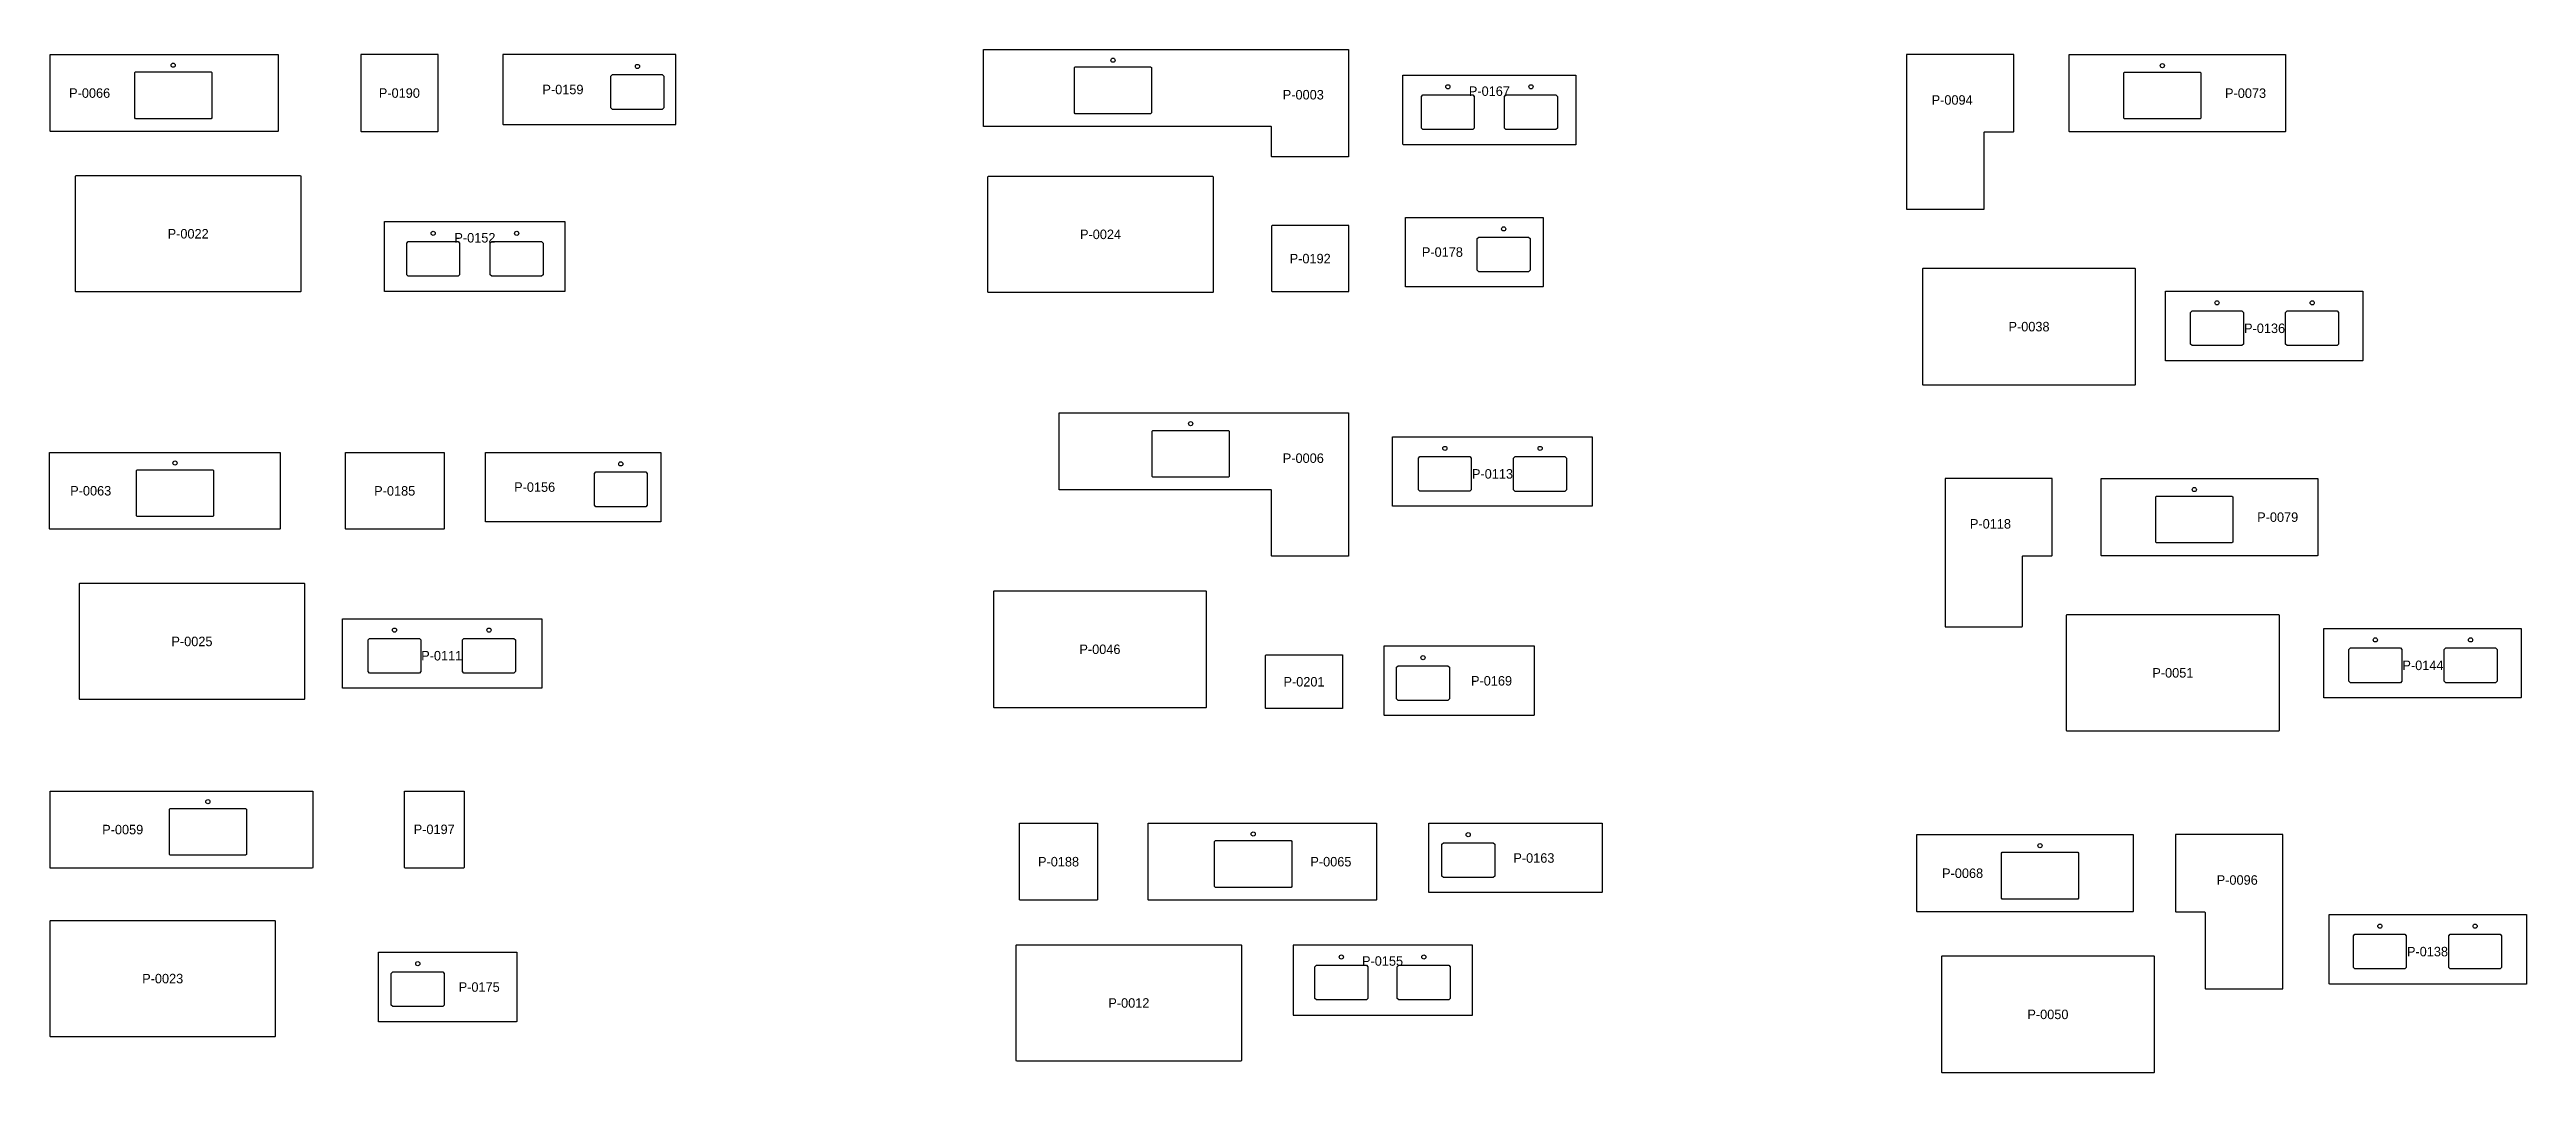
# Model space of a CAD drawing. Header units: millimetres. Extents: x -162346 to -102314, y -153508 to -130299.
# Drawn here: x -162346 to -141529, y -138901 to -130299 of the extents above; entities that cross this region are included whole.
import ezdxf
from ezdxf.enums import TextEntityAlignment as Align

# ---------------------------------------------------------------- set-up
doc = ezdxf.new("R2010")
doc.units = ezdxf.units.MM
for name, color, linetype in [('HOLES', 7, 'Continuous'), ('NUMBERS', 7, 'Continuous'), ('OUTER', 7, 'Continuous')]:
    doc.layers.add(name, color=color, linetype=linetype)

msp = doc.modelspace()

# ---------------------------------------------------------------- texts
at = {"layer": 'NUMBERS'}
for s, p in [('P-0066', (-162009, -130665)), ('P-0190', (-159406, -130665)), ('P-0159', (-158031, -130635)), ('P-0003', (-151809, -130679)), ('P-0167', (-150245, -130649)), ('P-0094', (-146356, -130723)), ('P-0073', (-143890, -130666)), ('P-0022', (-161181, -131848)), ('P-0152', (-158771, -131882)), ('P-0024', (-153513, -131853)), ('P-0178', (-150640, -132002)), ('P-0192', (-151751, -132057)), ('P-0038', (-145710, -132629)), ('P-0136', (-143730, -132643)), ('P-0006', (-151809, -133735)), ('P-0113', (-150219, -133867)), ('P-0063', (-162000, -134009)), ('P-0185', (-159445, -134010)), ('P-0156', (-158269, -133978)), ('P-0118', (-146034, -134287)), ('P-0079', (-143620, -134231)), ('P-0025', (-161149, -135276)), ('P-0046', (-153518, -135342)), ('P-0111', (-159050, -135396)), ('P-0051', (-144501, -135540)), ('P-0144', (-142399, -135477)), ('P-0201', (-151803, -135615)), ('P-0169', (-150227, -135607)), ('P-0059', (-161731, -136858)), ('P-0197', (-159113, -136856)), ('P-0188', (-153866, -137128)), ('P-0065', (-151577, -137128)), ('P-0163', (-149871, -137097)), ('P-0068', (-146268, -137225)), ('P-0096', (-143960, -137282)), ('P-0155', (-151143, -137963)), ('P-0138', (-142361, -137884)), ('P-0023', (-161395, -138111)), ('P-0175', (-158735, -138182)), ('P-0012', (-153275, -138316)), ('P-0050', (-145551, -138412))]:
    msp.add_text(s, height=80, dxfattribs=at).set_placement(p, align=Align.MIDDLE_CENTER)

# ---------------------------------------------------------------- linework, layer by layer
at = {"layer": 'HOLES'}
for points in [[(-161624, -130487), (-160989, -130487), (-160983, -130493), (-160983, -130874), (-160989, -130881), (-161624, -130881), (-161630, -130874), (-161630, -130493)], [(-157615, -130510), (-157196, -130510), (-157183, -130522), (-157183, -130789), (-157196, -130802), (-157615, -130802), (-157628, -130789), (-157628, -130522)], [(-153727, -130445), (-153092, -130445), (-153086, -130451), (-153086, -130832), (-153092, -130839), (-153727, -130839), (-153733, -130832), (-153733, -130451)], [(-144907, -130490), (-144272, -130490), (-144265, -130496), (-144265, -130877), (-144272, -130883), (-144907, -130883), (-144913, -130877), (-144913, -130496)], [(-150804, -130680), (-150385, -130680), (-150372, -130693), (-150372, -130959), (-150385, -130972), (-150804, -130972), (-150817, -130959), (-150817, -130693)], [(-150106, -130680), (-149686, -130680), (-149674, -130693), (-149674, -130959), (-149686, -130972), (-150106, -130972), (-150118, -130959), (-150118, -130693)], [(-159332, -131914), (-158912, -131914), (-158900, -131926), (-158900, -132193), (-158912, -132206), (-159332, -132206), (-159344, -132193), (-159344, -131926)], [(-158630, -131914), (-158211, -131914), (-158198, -131926), (-158198, -132193), (-158211, -132206), (-158630, -132206), (-158643, -132193), (-158643, -131926)], [(-150335, -131876), (-149916, -131876), (-149903, -131888), (-149903, -132155), (-149916, -132168), (-150335, -132168), (-150348, -132155), (-150348, -131888)], [(-144340, -132497), (-143921, -132497), (-143908, -132510), (-143908, -132777), (-143921, -132789), (-144340, -132789), (-144353, -132777), (-144353, -132510)], [(-143540, -132497), (-143121, -132497), (-143108, -132510), (-143108, -132777), (-143121, -132789), (-143540, -132789), (-143553, -132777), (-143553, -132510)], [(-153073, -133501), (-152438, -133501), (-152432, -133507), (-152432, -133888), (-152438, -133894), (-153073, -133894), (-153080, -133888), (-153080, -133507)], [(-161609, -133832), (-160974, -133832), (-160968, -133838), (-160968, -134219), (-160974, -134225), (-161609, -134225), (-161616, -134219), (-161616, -133838)], [(-157755, -133851), (-157335, -133851), (-157323, -133864), (-157323, -134130), (-157335, -134143), (-157755, -134143), (-157767, -134130), (-157767, -133864)], [(-150829, -133721), (-150410, -133721), (-150397, -133734), (-150397, -134000), (-150410, -134013), (-150829, -134013), (-150842, -134000), (-150842, -133734)], [(-150029, -133721), (-149610, -133721), (-149597, -133734), (-149597, -134001), (-149610, -134014), (-150029, -134014), (-150042, -134001), (-150042, -133734)], [(-144639, -134054), (-144004, -134054), (-143997, -134061), (-143997, -134442), (-144004, -134448), (-144639, -134448), (-144645, -134442), (-144645, -134061)], [(-159656, -135250), (-159237, -135250), (-159225, -135262), (-159225, -135529), (-159237, -135542), (-159656, -135542), (-159669, -135529), (-159669, -135262)], [(-158863, -135250), (-158444, -135250), (-158431, -135262), (-158431, -135529), (-158444, -135542), (-158863, -135542), (-158875, -135529), (-158875, -135262)], [(-151012, -135481), (-150593, -135481), (-150581, -135493), (-150581, -135760), (-150593, -135773), (-151012, -135773), (-151025, -135760), (-151025, -135493)], [(-143008, -135331), (-142589, -135331), (-142577, -135344), (-142577, -135611), (-142589, -135623), (-143008, -135623), (-143021, -135611), (-143021, -135344)], [(-142208, -135331), (-141789, -135331), (-141776, -135344), (-141776, -135610), (-141789, -135623), (-142208, -135623), (-142221, -135610), (-142221, -135344)], [(-161333, -136680), (-160698, -136680), (-160692, -136686), (-160692, -137067), (-160698, -137074), (-161333, -137074), (-161339, -137067), (-161339, -136686)], [(-152547, -136950), (-151912, -136950), (-151906, -136957), (-151906, -137338), (-151912, -137344), (-152547, -137344), (-152554, -137338), (-152554, -136957)], [(-150632, -136969), (-150213, -136969), (-150200, -136982), (-150200, -137249), (-150213, -137261), (-150632, -137261), (-150645, -137249), (-150645, -136982)], [(-145935, -137049), (-145300, -137049), (-145294, -137055), (-145294, -137436), (-145300, -137442), (-145935, -137442), (-145941, -137436), (-145941, -137055)], [(-142971, -137738), (-142552, -137738), (-142539, -137751), (-142539, -138017), (-142552, -138030), (-142971, -138030), (-142983, -138017), (-142983, -137751)], [(-142171, -137738), (-141751, -137738), (-141739, -137751), (-141739, -138017), (-141751, -138030), (-142171, -138030), (-142183, -138017), (-142183, -137751)], [(-151698, -137998), (-151279, -137998), (-151266, -138011), (-151266, -138278), (-151279, -138291), (-151698, -138291), (-151711, -138278), (-151711, -138011)], [(-151006, -137998), (-150587, -137998), (-150574, -138011), (-150574, -138278), (-150587, -138291), (-151006, -138291), (-151019, -138278), (-151019, -138011)], [(-159461, -138055), (-159042, -138055), (-159029, -138067), (-159029, -138334), (-159042, -138347), (-159461, -138347), (-159474, -138334), (-159474, -138067)]]:
    msp.add_lwpolyline(points, close=True, dxfattribs=at)
for centre in [(-161307, -130431), (-157405, -130441), (-153409, -130389), (-144589, -130434), (-150594, -130612), (-149896, -130612), (-159122, -131845), (-158420, -131845), (-150125, -131807), (-144130, -132429), (-143330, -132429), (-152756, -133445), (-150619, -133653), (-149819, -133653), (-161292, -133776), (-157545, -133783), (-144321, -133999), (-159447, -135181), (-158653, -135181), (-142799, -135263), (-141999, -135263), (-150803, -135412), (-161015, -136624), (-152230, -136895), (-150423, -136901), (-145618, -136993), (-142761, -137670), (-141961, -137670), (-159251, -137986), (-151489, -137930), (-150796, -137930)]:
    msp.add_circle(centre, 17.5, dxfattribs=at)
at = {"layer": 'OUTER'}
for points in [[(-154497, -130299), (-151428, -130299), (-151428, -131202), (-152073, -131202), (-152076, -131199), (-152076, -130950), (-152079, -130947), (-154497, -130947)], [(-162342, -130341), (-160424, -130341), (-160424, -130985), (-160427, -130989), (-162338, -130989), (-162342, -130985)], [(-159081, -130341), (-159731, -130341), (-159731, -130986), (-159728, -130989), (-159084, -130989), (-159081, -130986)], [(-157082, -130341), (-158536, -130341), (-158536, -130926), (-158533, -130929), (-157082, -130929)], [(-150972, -130515), (-149518, -130515), (-149518, -131099), (-150969, -131099), (-150972, -131096)], [(-145837, -130340), (-146739, -130340), (-146739, -131642), (-146088, -131642), (-146088, -130994), (-146085, -130991), (-145840, -130991), (-145837, -130988)], [(-145372, -130340), (-143553, -130340), (-143553, -130988), (-143556, -130991), (-145369, -130991), (-145372, -130988)], [(-162124, -131359), (-160238, -131359), (-160235, -131363), (-160235, -132334), (-160238, -132337), (-162124, -132337), (-162127, -132334), (-162127, -131363)], [(-154456, -131365), (-152570, -131365), (-152567, -131368), (-152567, -132339), (-152570, -132342), (-154456, -132342), (-154459, -132339), (-154459, -131368)], [(-159532, -131745), (-158014, -131745), (-158014, -132333), (-159532, -132333)], [(-150951, -131710), (-149792, -131710), (-149792, -132291), (-149795, -132295), (-150951, -132295)], [(-151427, -131780), (-152072, -131780), (-152075, -131783), (-152075, -132330), (-152072, -132333), (-151427, -132333)], [(-144818, -132140), (-146602, -132140), (-146605, -132143), (-146605, -133115), (-146602, -133118), (-144818, -133118), (-144815, -133115), (-144815, -132143)], [(-144562, -132332), (-142905, -132332), (-142905, -132913), (-142908, -132916), (-144562, -132916)], [(-153861, -133355), (-151429, -133355), (-151429, -134558), (-152073, -134558), (-152076, -134555), (-152076, -134005), (-152079, -134002), (-153861, -134002)], [(-151058, -133556), (-149381, -133556), (-149381, -134140), (-151058, -134140)], [(-162346, -133686), (-160408, -133686), (-160408, -134330), (-160411, -134333), (-162343, -134333), (-162346, -134330)], [(-159860, -133686), (-159030, -133686), (-159030, -134330), (-159033, -134333), (-159857, -134333), (-159860, -134330)], [(-158682, -133686), (-157208, -133686), (-157208, -134270), (-158682, -134270)], [(-145515, -133905), (-146416, -133905), (-146416, -135153), (-145769, -135153), (-145765, -135150), (-145765, -134559), (-145762, -134556), (-145518, -134556), (-145515, -134553)], [(-145104, -133905), (-143284, -133905), (-143284, -134553), (-143288, -134556), (-145101, -134556), (-145104, -134553)], [(-162092, -134787), (-160206, -134787), (-160203, -134790), (-160203, -135761), (-160206, -135764), (-162092, -135764), (-162095, -135761), (-162095, -134790)], [(-152626, -134853), (-154410, -134853), (-154413, -134856), (-154413, -135828), (-154410, -135831), (-152626, -135831), (-152623, -135828), (-152623, -134856)], [(-159885, -135085), (-158209, -135085), (-158209, -135669), (-159885, -135669)], [(-143609, -135052), (-145393, -135052), (-145397, -135055), (-145397, -136026), (-145393, -136029), (-143609, -136029), (-143606, -136026), (-143606, -135055)], [(-143231, -135166), (-141573, -135166), (-141573, -135747), (-141576, -135750), (-143231, -135750)], [(-152123, -135390), (-151479, -135390), (-151479, -135841), (-152123, -135841), (-152126, -135838), (-152126, -135393)], [(-151130, -135313), (-149869, -135313), (-149869, -135897), (-149873, -135900), (-151127, -135900), (-151130, -135897)], [(-162341, -136534), (-160133, -136534), (-160133, -137178), (-160136, -137182), (-162341, -137182)], [(-159364, -136534), (-158862, -136534), (-158862, -137178), (-158865, -137182), (-159360, -137182), (-159364, -137178)], [(-154193, -136804), (-153540, -136804), (-153540, -137449), (-153543, -137452), (-154189, -137452), (-154193, -137449)], [(-153114, -136804), (-151194, -136804), (-151194, -137449), (-151198, -137452), (-153111, -137452), (-153114, -137449)], [(-150753, -136804), (-149296, -136804), (-149296, -137385), (-149299, -137388), (-150753, -137388)], [(-146654, -136900), (-144835, -136900), (-144835, -137547), (-144838, -137550), (-146651, -137550), (-146654, -137547)], [(-143578, -136900), (-144480, -136900), (-144480, -137547), (-144477, -137550), (-144232, -137550), (-144229, -137554), (-144229, -138195), (-144226, -138198), (-143578, -138198)], [(-143187, -137573), (-141529, -137573), (-141529, -138157), (-143183, -138157), (-143187, -138154)], [(-162338, -137622), (-160452, -137622), (-160449, -137625), (-160449, -138597), (-160452, -138600), (-162338, -138600), (-162341, -138597), (-162341, -137625)], [(-159582, -137890), (-158420, -137890), (-158420, -138471), (-158423, -138474), (-159582, -138474)], [(-154218, -137827), (-152332, -137827), (-152329, -137830), (-152329, -138801), (-152332, -138805), (-154218, -138805), (-154221, -138801), (-154221, -137830)], [(-150387, -137830), (-151895, -137830), (-151895, -138418), (-150387, -138418)], [(-144658, -137923), (-146443, -137923), (-146446, -137926), (-146446, -138897), (-146443, -138901), (-144658, -138901), (-144655, -138897), (-144655, -137926)]]:
    msp.add_lwpolyline(points, close=True, dxfattribs=at)

msp.set_redraw_order([(e.dxf.handle, doc.entitydb.next_handle()) for e in msp.query("TEXT MTEXT ATTDEF DIMENSION ARC_DIMENSION")])  # texts and dimensions are drawn at this point

doc.saveas('drawing.dxf')
